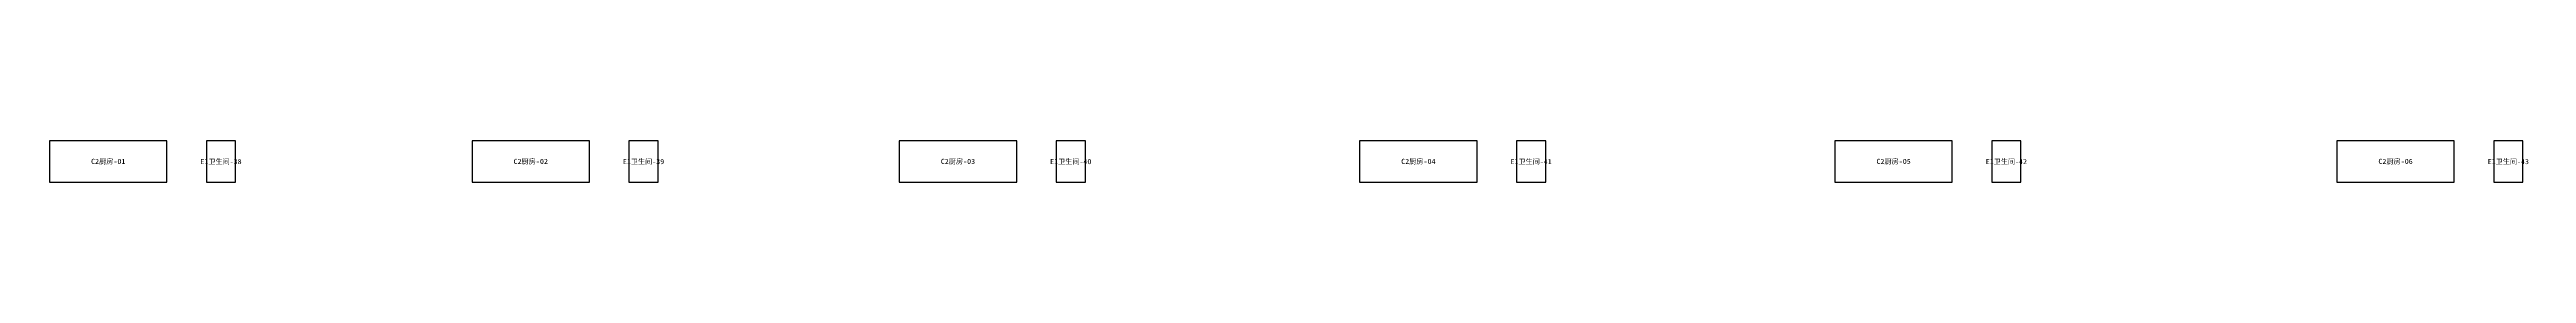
# Model space of a CAD drawing. Header units: inches. Extents: x 44145 to 132907, y -98283 to 21892.
# Drawn here: x 44534 to 83250, y -51972 to -51324 of the extents above; entities that cross this region are included whole.
import ezdxf
from ezdxf.enums import TextEntityAlignment as Align

# ---------------------------------------------------------------- set-up
doc = ezdxf.new("R2010")
doc.units = ezdxf.units.IN
doc.layers.add('NUMBERS', color=7, linetype='Continuous')
doc.layers.add('OUTER', color=7, linetype='Continuous')

msp = doc.modelspace()

# ---------------------------------------------------------------- linework, layer by layer
at = {"layer": 'OUTER'}
for points in [[(44534, -51969), (46369, -51969), (46369, -51324), (44534, -51324), (44534, -51969)], [(46986, -51972), (47443, -51972), (47443, -51327), (46986, -51327), (46986, -51972)], [(51138, -51969), (52973, -51969), (52973, -51324), (51138, -51324), (51138, -51969)], [(53590, -51972), (54047, -51972), (54047, -51327), (53590, -51327), (53590, -51972)], [(57816, -51969), (59651, -51969), (59651, -51324), (57816, -51324), (57816, -51969)], [(60268, -51972), (60725, -51972), (60725, -51327), (60268, -51327), (60268, -51972)], [(65012, -51969), (66847, -51969), (66847, -51324), (65012, -51324), (65012, -51969)], [(67464, -51972), (67921, -51972), (67921, -51327), (67464, -51327), (67464, -51972)], [(72441, -51969), (74276, -51969), (74276, -51324), (72441, -51324), (72441, -51969)], [(74892, -51972), (75349, -51972), (75349, -51327), (74892, -51327), (74892, -51972)], [(80287, -51969), (82122, -51969), (82122, -51324), (80287, -51324), (80287, -51969)], [(82739, -51972), (83196, -51972), (83196, -51327), (82739, -51327), (82739, -51972)]]:
    msp.add_lwpolyline(points, dxfattribs=at)

# ---------------------------------------------------------------- texts
at = {"layer": 'NUMBERS'}
for s, height, p in [('C2厨房-01', 80, (45451, -51646)), ('E1卫生间-38', 79.4, (47214, -51649)), ('C2厨房-02', 80, (52056, -51646)), ('E1卫生间-39', 79.4, (53819, -51649)), ('C2厨房-03', 80, (58733, -51646)), ('E1卫生间-40', 79.4, (60496, -51649)), ('C2厨房-04', 80, (65930, -51646)), ('E1卫生间-41', 79.4, (67692, -51649)), ('C2厨房-05', 80, (73358, -51646)), ('E1卫生间-42', 79.4, (75121, -51649)), ('C2厨房-06', 80, (81204, -51646)), ('E1卫生间-43', 79.4, (82967, -51649))]:
    msp.add_text(s, height=height, dxfattribs=at).set_placement(p, align=Align.MIDDLE_CENTER)

doc.saveas('drawing.dxf')
